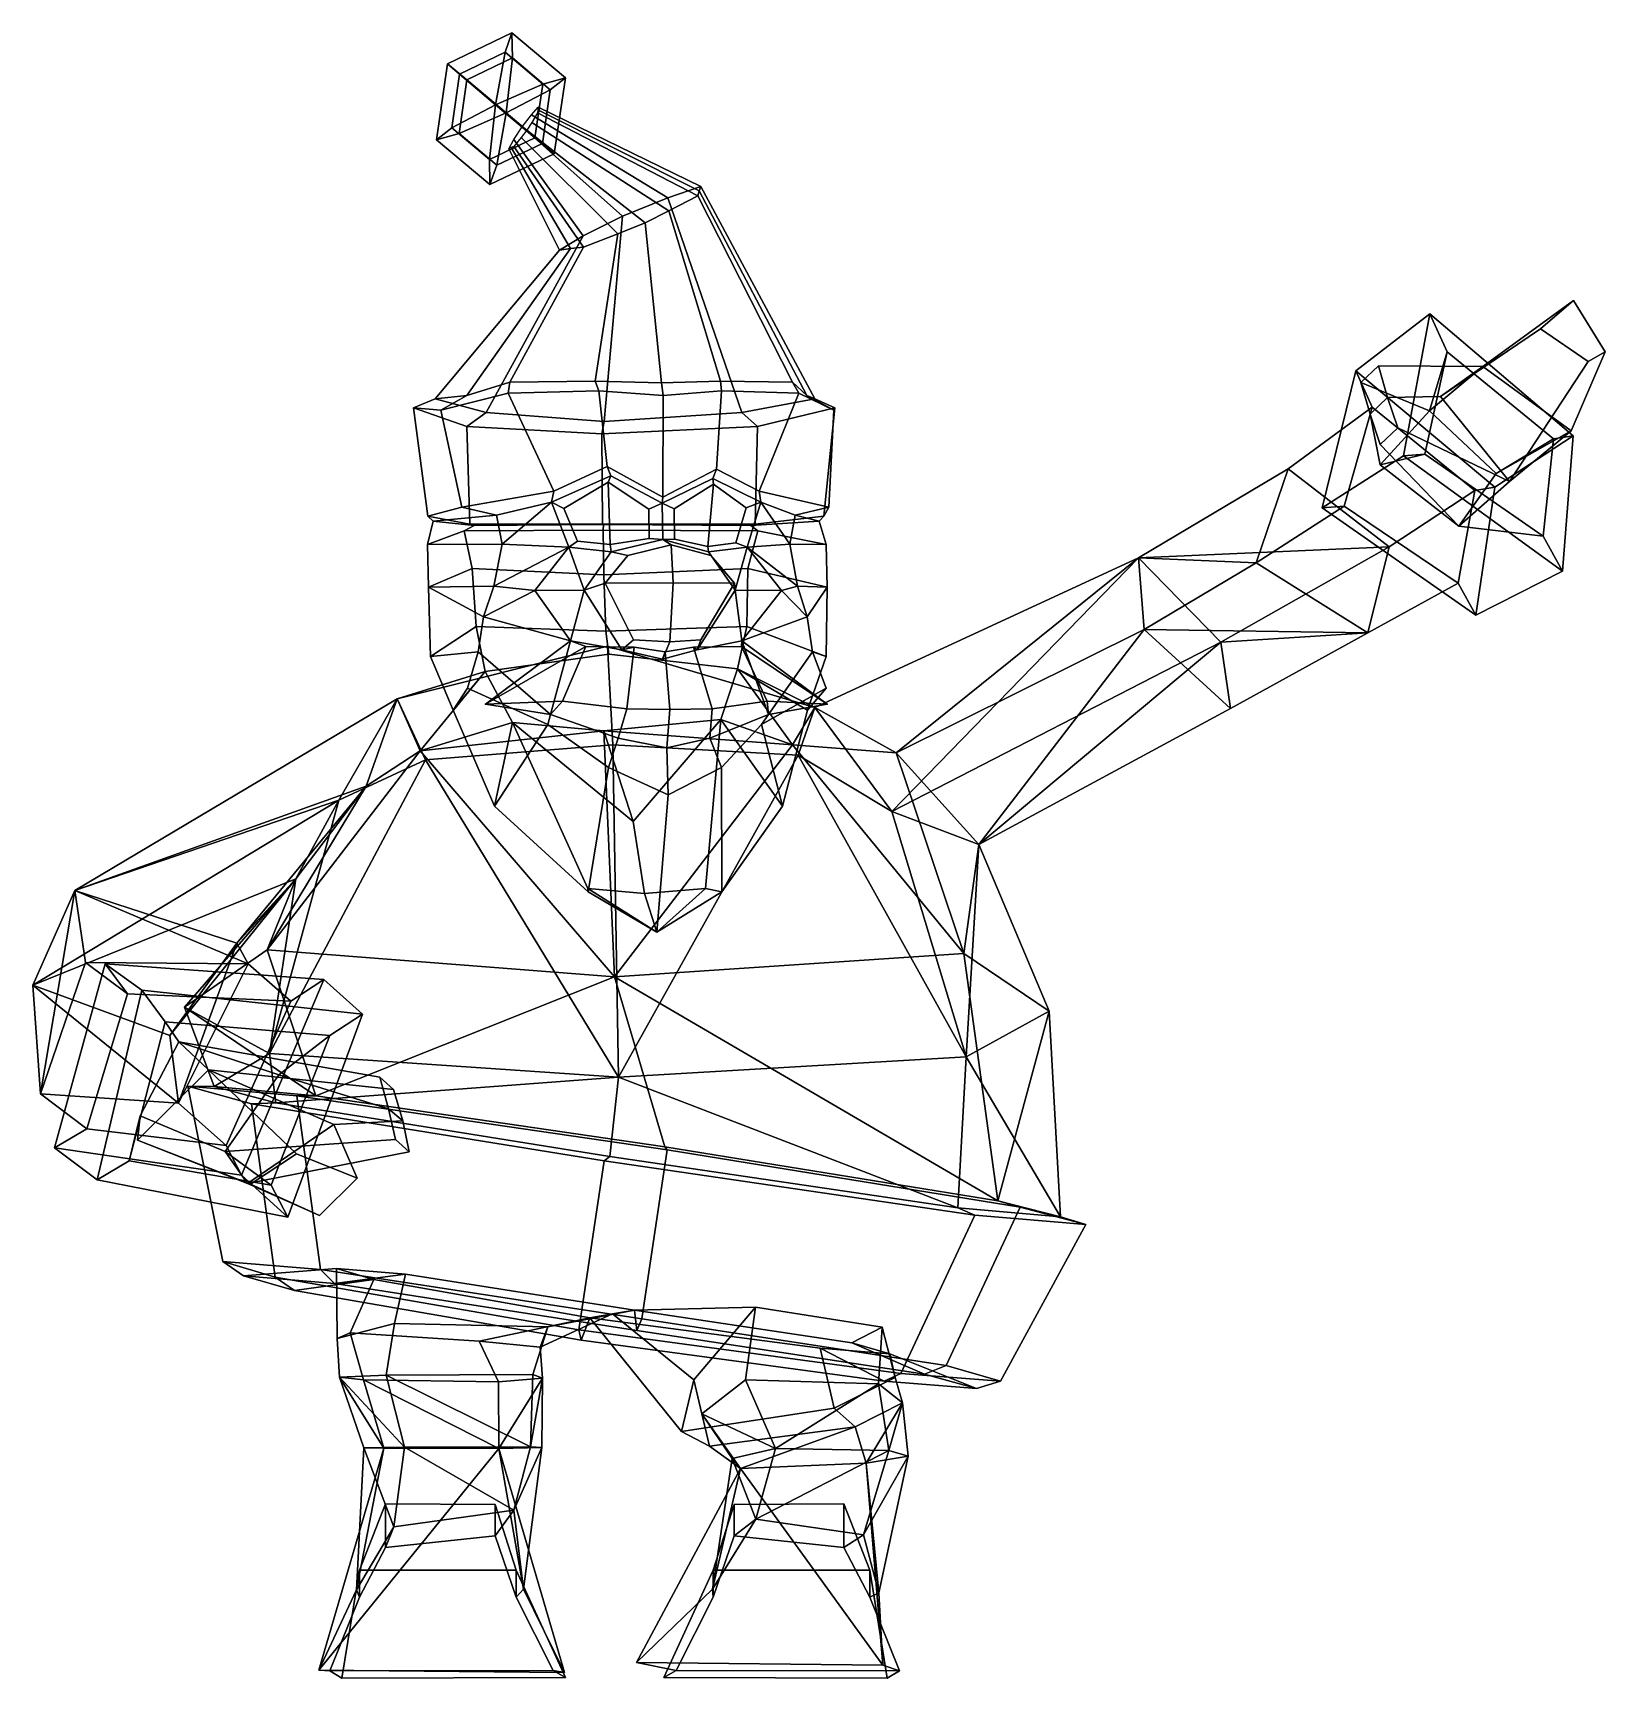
# Model space of a CAD drawing. Extents: x -179 to 300, y -153 to 347.
import ezdxf

# ---------------------------------------------------------------- set-up
doc = ezdxf.new("R2010")
doc.units = 0

msp = doc.modelspace()

# ---------------------------------------------------------------- linework, layer by layer
for p in [(-41.219837, 143.249954, 104.652596), (62.714581, 143.249954, 87.859047)]:
    msp.add_point(p)
for points in [[(-33.023411, 339.872101, 71.210083), (-33.177055, 347.498718, 57.429237), (-52.777969, 338.084717, 58.48608), (-46.883404, 333.215424, 71.95739)], [(-35.297783, 341.603912, 43.050949), (-49.157776, 334.947235, 43.798252), (-52.777969, 338.084717, 58.48608), (-33.177055, 347.498718, 57.429237)], [(-16.93433, 333.830231, 55.352524), (-23.812487, 331.938873, 41.582497), (-35.297783, 341.603912, 43.050949), (-33.177055, 347.498718, 57.429237)], [(-16.93433, 333.830231, 55.352524), (-33.177055, 347.498718, 57.429237), (-33.023411, 339.872101, 71.210083), (-21.538111, 330.207062, 69.741638)], [(-38.143475, 325.640839, 36.497833), (-49.157776, 334.947235, 43.798252), (-35.297783, 341.603912, 43.050949)], [(-23.812487, 331.938873, 41.582497), (-38.143475, 325.640839, 36.497833), (-35.297783, 341.603912, 43.050949)], [(-49.257984, 316.893646, 71.236229), (-46.883404, 333.215424, 71.95739), (-52.777969, 338.084717, 58.48608), (-56.136208, 315.002258, 57.466213)], [(-51.532356, 318.625458, 43.077091), (-56.136208, 315.002258, 57.466213), (-52.777969, 338.084717, 58.48608), (-49.157776, 334.947235, 43.798252)], [(-34.927017, 323.19165, 76.320885), (-33.023411, 339.872101, 71.210083), (-46.883404, 333.215424, 71.95739)], [(-21.538111, 330.207062, 69.741638), (-33.023411, 339.872101, 71.210083), (-34.927017, 323.19165, 76.320885)], [(-38.143475, 325.640839, 36.497833), (-51.532356, 318.625458, 43.077091), (-49.157776, 334.947235, 43.798252)], [(-34.927017, 323.19165, 76.320885), (-46.883404, 333.215424, 71.95739), (-49.257984, 316.893646, 71.236229)], [(-26.187134, 315.617126, 40.86134), (-38.143475, 325.640839, 36.497833), (-23.812487, 331.938873, 41.582497)], [(-20.292587, 310.747833, 54.332657), (-26.187134, 315.617126, 40.86134), (-23.812487, 331.938873, 41.582497), (-16.93433, 333.830231, 55.352524)], [(-20.292587, 310.747833, 54.332657), (-16.93433, 333.830231, 55.352524), (-21.538111, 330.207062, 69.741638), (-23.91276, 313.885284, 69.020477)], [(-40.047058, 308.960419, 41.608639), (-51.532356, 318.625458, 43.077091), (-38.143475, 325.640839, 36.497833)], [(-26.187134, 315.617126, 40.86134), (-40.047058, 308.960419, 41.608639), (-38.143475, 325.640839, 36.497833)], [(-23.91276, 313.885284, 69.020477), (-21.538111, 330.207062, 69.741638), (-34.927017, 323.19165, 76.320885)], [(-37.772686, 307.228607, 69.767776), (-34.927017, 323.19165, 76.320885), (-49.257984, 316.893646, 71.236229)], [(-23.91276, 313.885284, 69.020477), (-34.927017, 323.19165, 76.320885), (-37.772686, 307.228607, 69.767776)], [(-27.257437, 322.583344, 50.609291), (14.262126, 297.286926, 31.943953), (0.439792, 291.794037, 25.981686), (-30.120365, 318.958008, 48.313065)], [(-25.176973, 324.894531, 54.021214), (24.303854, 300.741119, 41.955635), (14.262126, 297.286926, 31.943953), (-27.257437, 322.583344, 50.609291)], [(-27.181904, 320.214996, 63.952427), (14.6043, 293.336426, 75.371094), (23.366638, 297.91391, 67.549416), (-25.368286, 323.172119, 61.846603)], [(-25.368286, 323.172119, 61.846603), (23.366638, 297.91391, 67.549416), (23.755184, 299.42041, 53.397366), (-25.289356, 324.087341, 57.515194)], [(-25.289356, 324.087341, 57.515194), (23.755184, 299.42041, 53.397366), (24.303854, 300.741119, 41.955635), (-25.176973, 324.894531, 54.021214)], [(-39.893482, 301.333801, 55.3895), (-56.136208, 315.002258, 57.466213), (-51.532356, 318.625458, 43.077091), (-40.047058, 308.960419, 41.608639)], [(-39.893482, 301.333801, 55.3895), (-37.772686, 307.228607, 69.767776), (-49.257984, 316.893646, 71.236229), (-56.136208, 315.002258, 57.466213)], [(-20.292587, 310.747833, 54.332657), (-39.893482, 301.333801, 55.3895), (-40.047058, 308.960419, 41.608639), (-26.187134, 315.617126, 40.86134)], [(-32.591839, 315.033051, 50.617878), (-30.120365, 318.958008, 48.313065), (0.439792, 291.794037, 25.981686), (-11.499968, 285.730316, 34.800423)], [(-30.397375, 315.663788, 63.957603), (-32.568768, 312.98056, 61.8582), (-11.40753, 282.314575, 71.405136), (-0.92457, 286.3703, 77.092911)], [(-28.68524, 317.859497, 65.182106), (-30.397375, 315.663788, 63.957603), (-0.92457, 286.3703, 77.092911), (7.341942, 289.70108, 80.174049)], [(-28.68524, 317.859497, 65.182106), (7.341942, 289.70108, 80.174049), (14.6043, 293.336426, 75.371094), (-27.181904, 320.214996, 63.952427)], [(-20.292587, 310.747833, 54.332657), (-23.91276, 313.885284, 69.020477), (-37.772686, 307.228607, 69.767776), (-39.893482, 301.333801, 55.3895)], [(-34.091316, 312.277161, 54.035564), (-32.591839, 315.033051, 50.617878), (-11.499968, 285.730316, 34.800423), (-18.747297, 281.428802, 46.729099)], [(-33.384552, 312.629364, 57.528229), (-34.091316, 312.277161, 54.035564), (-18.747297, 281.428802, 46.729099), (-15.339974, 281.88269, 57.732193)], [(-32.568768, 312.98056, 61.8582), (-33.384552, 312.629364, 57.528229), (-15.339974, 281.88269, 57.732193), (-11.40753, 282.314575, 71.405136)], [(36.828884, 232.066772, 12.625824), (14.262126, 297.286926, 31.943953), (24.303854, 300.741119, 41.955635), (59.029148, 236.212601, 30.088892)], [(59.029148, 236.212601, 30.088892), (24.303854, 300.741119, 41.955635), (23.755184, 299.42041, 53.397366), (56.597214, 237.181564, 53.427456)], [(-5.109541, 229.329132, 0.256016), (0.439792, 291.794037, 25.981686), (14.262126, 297.286926, 31.943953), (36.828884, 232.066772, 12.625824)], [(52.244926, 241.239853, 81.844887), (23.366638, 297.91391, 67.549416), (14.6043, 293.336426, 75.371094), (30.296288, 241.556747, 98.221016)], [(56.597214, 237.181564, 53.427456), (23.755184, 299.42041, 53.397366), (23.366638, 297.91391, 67.549416), (52.244926, 241.239853, 81.844887)], [(-5.109541, 229.329132, 0.256016), (-41.018188, 232.066772, 25.204222), (-11.499968, 285.730316, 34.800423), (0.439792, 291.794037, 25.981686)], [(12.373515, 241.085159, 108.457764), (30.296288, 241.556747, 98.221016), (14.6043, 293.336426, 75.371094), (7.341942, 289.70108, 80.174049)], [(-41.018188, 232.066772, 25.204222), (-56.589024, 236.212601, 48.770279), (-18.747297, 281.428802, 46.729099), (-11.499968, 285.730316, 34.800423)], [(-33.850285, 241.239853, 95.756004), (-7.861136, 241.556747, 104.386429), (-0.92457, 286.3703, 77.092911), (-11.40753, 282.314575, 71.405136)], [(12.373515, 241.085159, 108.457764), (7.341942, 289.70108, 80.174049), (-0.92457, 286.3703, 77.092911), (-7.861136, 241.556747, 104.386429)], [(-56.589024, 236.212601, 48.770279), (-46.930725, 237.181564, 70.155327), (-15.339974, 281.88269, 57.732193), (-18.747297, 281.428802, 46.729099)], [(-46.930725, 237.181564, 70.155327), (-33.850285, 241.239853, 95.756004), (-11.40753, 282.314575, 71.405136), (-15.339974, 281.88269, 57.732193)], [(279.876892, 257.52066, 102.075066), (289.956268, 266.046417, 89.44693), (262.353485, 245.988373, 41.371449), (249.495193, 236.884308, 73.165161)], [(299.553864, 250.457764, 79.634384), (289.220886, 226.450317, 34.459034), (262.353485, 245.988373, 41.371449), (289.956268, 266.046417, 89.44693)], [(294.434692, 247.519165, 98.577049), (299.553864, 250.457764, 79.634384), (289.956268, 266.046417, 89.44693), (279.876892, 257.52066, 102.075066)], [(213.463882, 203.040512, 61.573353), (238.161316, 218.806915, 77.311501), (246.212524, 262.054382, 19.12631), (223.642426, 244.723022, 3.515546)], [(289.832642, 224.964523, -4.980147), (265.979431, 209.298676, -22.062815), (223.642426, 244.723022, 3.515546), (246.212524, 262.054382, 19.12631)], [(238.161316, 218.806915, 77.311501), (244.7034, 219.322281, 67.16581), (251.474777, 250.465134, 23.377953), (246.212524, 262.054382, 19.12631)], [(289.832642, 224.964523, -4.980147), (246.212524, 262.054382, 19.12631), (251.474777, 250.465134, 23.377953), (283.848328, 223.987122, 4.82366)], [(294.434692, 247.519165, 98.577049), (279.876892, 257.52066, 102.075066), (249.495193, 236.884308, 73.165161), (270.472504, 211.014236, 57.017239)], [(231.09938, 216.113235, 42.434277), (246.094986, 232.517029, 22.126425), (251.474777, 250.465134, 23.377953), (244.7034, 219.322281, 67.16581)], [(266.402649, 213.452316, 19.443142), (283.848328, 223.987122, 4.82366), (251.474777, 250.465134, 23.377953), (246.094986, 232.517029, 22.126425)], [(294.434692, 247.519165, 98.577049), (270.472504, 211.014236, 57.017239), (289.220886, 226.450317, 34.459034), (299.553864, 250.457764, 79.634384)], [(233.289078, 236.61087, 85.005562), (230.597, 246.223358, 80.961143), (225.22728, 241.17955, 72.639885), (228.001602, 231.552963, 76.613739)], [(230.597, 246.223358, 80.961143), (262.353485, 245.988373, 41.371449), (246.094986, 232.517029, 22.126425), (225.22728, 241.17955, 72.639885)], [(233.289078, 236.61087, 85.005562), (249.495193, 236.884308, 73.165161), (262.353485, 245.988373, 41.371449), (230.597, 246.223358, 80.961143)], [(289.220886, 226.450317, 34.459034), (266.402649, 213.452316, 19.443142), (246.094986, 232.517029, 22.126425), (262.353485, 245.988373, 41.371449)], [(-34.379196, 237.889679, 100.089264), (-33.850285, 241.239853, 95.756004), (-46.930725, 237.181564, 70.155327), (-54.782093, 232.726456, 72.374878)], [(-6.764901, 238.620987, 108.791252), (-7.861136, 241.556747, 104.386429), (-33.850285, 241.239853, 95.756004), (-34.379196, 237.889679, 100.089264)], [(12.873545, 237.150757, 111.552414), (12.373515, 241.085159, 108.457764), (-7.861136, 241.556747, 104.386429), (-6.764901, 238.620987, 108.791252)], [(12.873545, 237.150757, 111.552414), (30.643068, 238.620987, 102.746941), (30.296288, 241.556747, 98.221016), (12.373515, 241.085159, 108.457764)], [(30.643068, 238.620987, 102.746941), (54.111622, 237.889679, 85.791069), (52.244926, 241.239853, 81.844887), (30.296288, 241.556747, 98.221016)], [(54.111622, 237.889679, 85.791069), (64.74807, 232.726456, 53.061405), (56.597214, 237.181564, 53.427456), (52.244926, 241.239853, 81.844887)], [(213.463882, 203.040512, 61.573353), (223.642426, 244.723022, 3.515546), (228.621414, 233.65657, 7.642832), (220.138916, 203.530945, 51.258156)], [(265.979431, 209.298676, -22.062815), (259.923401, 208.272003, -12.102572), (228.621414, 233.65657, 7.642832), (223.642426, 244.723022, 3.515546)], [(228.001602, 231.552963, 76.613739), (225.22728, 241.17955, 72.639885), (246.094986, 232.517029, 22.126425), (231.09938, 216.113235, 42.434277)], [(-54.782093, 232.726456, 72.374878), (-46.930725, 237.181564, 70.155327), (-56.589024, 236.212601, 48.770279), (-63.175476, 233.452774, 48.138641)], [(-63.175476, 233.452774, 48.138641), (-56.589024, 236.212601, 48.770279), (-41.018188, 232.066772, 25.204222), (-46.955757, 227.72966, 22.308218)], [(-20.466604, 208.097229, 101.041061), (-34.379196, 237.889679, 100.089264), (-54.782093, 232.726456, 72.374878), (-48.478653, 203.187775, 86.607132)], [(-4.200805, 215.60527, 110.229897), (-6.764901, 238.620987, 108.791252), (-34.379196, 237.889679, 100.089264), (-20.466604, 208.097229, 101.041061)], [(12.744149, 206.310333, 110.751587), (12.873545, 237.150757, 111.552414), (-6.764901, 238.620987, 108.791252), (-4.200805, 215.60527, 110.229897)], [(12.744149, 206.310333, 110.751587), (29.04907, 214.745026, 104.84024), (30.643068, 238.620987, 102.746941), (12.873545, 237.150757, 111.552414)], [(29.04907, 214.745026, 104.84024), (42.047512, 208.097229, 90.940147), (54.111622, 237.889679, 85.791069), (30.643068, 238.620987, 102.746941)], [(65.081512, 233.452774, 27.415098), (41.552261, 227.72966, 8.007243), (36.828884, 232.066772, 12.625824), (59.029148, 236.212601, 30.088892)], [(42.047512, 208.097229, 90.940147), (63.247616, 203.187775, 68.554588), (64.74807, 232.726456, 53.061405), (54.111622, 237.889679, 85.791069)], [(64.74807, 232.726456, 53.061405), (65.081512, 233.452774, 27.415098), (59.029148, 236.212601, 30.088892), (56.597214, 237.181564, 53.427456)], [(236.463211, 227.308212, 88.587212), (233.289078, 236.61087, 85.005562), (228.001602, 231.552963, 76.613739), (231.085312, 222.248291, 80.235085)], [(236.463211, 227.308212, 88.587212), (270.472504, 211.014236, 57.017239), (249.495193, 236.884308, 73.165161), (233.289078, 236.61087, 85.005562)], [(-48.478653, 203.187775, 86.607132), (-54.782093, 232.726456, 72.374878), (-63.175476, 233.452774, 48.138641), (-58.773987, 200.494492, 50.89201)], [(-58.773987, 200.494492, 50.89201), (-63.175476, 233.452774, 48.138641), (-46.955757, 227.72966, 22.308218), (-45.974743, 198.046646, 22.897711)], [(-46.955757, 227.72966, 22.308218), (-41.018188, 232.066772, 25.204222), (-5.109541, 229.329132, 0.256016), (-5.830667, 225.558624, -4.206996)], [(41.552261, 227.72966, 8.007243), (-5.830667, 225.558624, -4.206996), (-5.109541, 229.329132, 0.256016), (36.828884, 232.066772, 12.625824)], [(61.77113, 200.494492, 31.414534), (40.806828, 198.046646, 8.875691), (41.552261, 227.72966, 8.007243), (65.081512, 233.452774, 27.415098)], [(63.247616, 203.187775, 68.554588), (61.77113, 200.494492, 31.414534), (65.081512, 233.452774, 27.415098), (64.74807, 232.726456, 53.061405)], [(203.087006, 214.876007, -9.938315), (193.349304, 186.309097, 33.90955), (220.138916, 203.530945, 51.258156), (228.621414, 233.65657, 7.642832)], [(259.923401, 208.272003, -12.102572), (233.831299, 191.13327, -30.562027), (203.087006, 214.876007, -9.938315), (228.621414, 233.65657, 7.642832)], [(231.085312, 222.248291, 80.235085), (228.001602, 231.552963, 76.613739), (231.09938, 216.113235, 42.434277), (254.990326, 197.439377, 37.175243)], [(-45.974743, 198.046646, 22.897711), (-46.955757, 227.72966, 22.308218), (-5.830667, 225.558624, -4.206996), (-5.663929, 198.096786, -3.175065)], [(40.806828, 198.046646, 8.875691), (-5.663929, 198.096786, -3.175065), (-5.830667, 225.558624, -4.206996), (41.552261, 227.72966, 8.007243)], [(236.463211, 227.308212, 88.587212), (231.085312, 222.248291, 80.235085), (254.990326, 197.439377, 37.175243), (270.472504, 211.014236, 57.017239)], [(270.472504, 211.014236, 57.017239), (254.990326, 197.439377, 37.175243), (266.402649, 213.452316, 19.443142), (289.220886, 226.450317, 34.459034)], [(254.990326, 197.439377, 37.175243), (280.748871, 194.375275, 41.850986), (283.848328, 223.987122, 4.82366), (266.402649, 213.452316, 19.443142)], [(260.237549, 170.314529, 26.685633), (265.979431, 209.298676, -22.062815), (289.832642, 224.964523, -4.980147), (286.566772, 183.791138, 44.246803)], [(286.566772, 183.791138, 44.246803), (289.832642, 224.964523, -4.980147), (283.848328, 223.987122, 4.82366), (280.748871, 194.375275, 41.850986)], [(-4.200805, 215.60527, 110.229897), (-20.466604, 208.097229, 101.041061), (-21.197195, 204.713837, 100.728065), (-3.137174, 212.774368, 110.311615)], [(12.744149, 206.310333, 110.751587), (-4.200805, 215.60527, 110.229897), (-3.137174, 212.774368, 110.311615), (12.513047, 204.448334, 109.660728)], [(260.237549, 170.314529, 26.685633), (286.566772, 183.791138, 44.246803), (238.161316, 218.806915, 77.311501), (213.463882, 203.040512, 61.573353)], [(254.990326, 197.439377, 37.175243), (231.09938, 216.113235, 42.434277), (244.7034, 219.322281, 67.16581), (280.748871, 194.375275, 41.850986)], [(286.566772, 183.791138, 44.246803), (280.748871, 194.375275, 41.850986), (244.7034, 219.322281, 67.16581), (238.161316, 218.806915, 77.311501)], [(-3.877447, 210.846863, 108.148735), (-3.137174, 212.774368, 110.311615), (-21.197195, 204.713837, 100.728065), (-17.416636, 202.852432, 100.109886)], [(-3.334024, 191.83403, 105.80452), (-3.877447, 210.846863, 108.148735), (-17.416636, 202.852432, 100.109886), (-13.236404, 192.841995, 102.202187)], [(-3.877447, 210.846863, 108.148735), (8.498752, 202.636322, 107.652512), (12.513047, 204.448334, 109.660728), (-3.137174, 212.774368, 110.311615)], [(8.498752, 202.636322, 107.652512), (-3.877447, 210.846863, 108.148735), (-3.334024, 191.83403, 105.80452), (8.606994, 193.712036, 108.322418)], [(12.744149, 206.310333, 110.751587), (12.513047, 204.448334, 109.660728), (27.969942, 211.971146, 105.269325), (29.04907, 214.745026, 104.84024)], [(28.183279, 210.171341, 102.748718), (27.969942, 211.971146, 105.269325), (12.513047, 204.448334, 109.660728), (16.146187, 202.749481, 106.604034)], [(29.04907, 214.745026, 104.84024), (27.969942, 211.971146, 105.269325), (42.559986, 204.713837, 90.426292), (42.047512, 208.097229, 90.940147)], [(28.183279, 210.171341, 102.748718), (38.114826, 203.015808, 88.572937), (42.559986, 204.713837, 90.426292), (27.969942, 211.971146, 105.269325)], [(193.349304, 186.309097, 33.90955), (203.087006, 214.876007, -9.938315), (157.479889, 187.850006, -16.039015)], [(233.831299, 191.13327, -30.562027), (157.479889, 187.850006, -16.039015), (203.087006, 214.876007, -9.938315)], [(-37.867542, 200.757156, 86.308311), (-21.197195, 204.713837, 100.728065), (-20.466604, 208.097229, 101.041061), (-48.478653, 203.187775, 86.607132)], [(16.146187, 202.749481, 106.604034), (16.28521, 193.443085, 107.464439), (26.442842, 191.247406, 100.335167), (28.183279, 210.171341, 102.748718)], [(26.442842, 191.247406, 100.335167), (34.986687, 192.337677, 92.528923), (38.114826, 203.015808, 88.572937), (28.183279, 210.171341, 102.748718)], [(52.97546, 200.757156, 71.630051), (63.247616, 203.187775, 68.554588), (42.047512, 208.097229, 90.940147), (42.559986, 204.713837, 90.426292)], [(227.337173, 164.968796, 6.035531), (233.831299, 191.13327, -30.562027), (259.923401, 208.272003, -12.102572), (254.843353, 180.112656, 24.479946)], [(260.237549, 170.314529, 26.685633), (254.843353, 180.112656, 24.479946), (259.923401, 208.272003, -12.102572), (265.979431, 209.298676, -22.062815)], [(-37.867542, 200.757156, 86.308311), (-57.134323, 198.932434, 51.717304), (-58.90015, 191.81926, 53.065033), (-36.155773, 191.942917, 86.512253)], [(-48.478653, 203.187775, 86.607132), (-58.773987, 200.494492, 50.89201), (-57.134323, 198.932434, 51.717304), (-37.867542, 200.757156, 86.308311)], [(-58.773987, 200.494492, 50.89201), (-45.974743, 198.046646, 22.897711), (-44.705948, 197.592346, 22.833086), (-57.134323, 198.932434, 51.717304)], [(-36.155773, 191.942917, 86.512253), (-21.197195, 204.713837, 100.728065), (-37.867542, 200.757156, 86.308311)], [(-15.915915, 191.024811, 103.625778), (-21.197195, 204.713837, 100.728065), (-36.155773, 191.942917, 86.512253)], [(-13.236404, 192.841995, 102.202187), (-17.416636, 202.852432, 100.109886), (-21.197195, 204.713837, 100.728065), (-15.915915, 191.024811, 103.625778)], [(8.606994, 193.712036, 108.322418), (12.706109, 193.410629, 110.94043), (12.513047, 204.448334, 109.660728), (8.498752, 202.636322, 107.652512)], [(16.28521, 193.443085, 107.464439), (16.146187, 202.749481, 106.604034), (12.513047, 204.448334, 109.660728), (12.706109, 193.410629, 110.94043)], [(34.986687, 192.337677, 92.528923), (38.439453, 191.024811, 94.843124), (42.559986, 204.713837, 90.426292), (38.114826, 203.015808, 88.572937)], [(38.439453, 191.024811, 94.843124), (51.388298, 191.942917, 72.367027), (42.559986, 204.713837, 90.426292)], [(61.77113, 200.494492, 31.414534), (60.367928, 198.932434, 32.731491), (39.475349, 197.592346, 9.231215), (40.806828, 198.046646, 8.875691)], [(51.388298, 191.942917, 72.367027), (52.97546, 200.757156, 71.630051), (42.559986, 204.713837, 90.426292)], [(52.97546, 200.757156, 71.630051), (51.388298, 191.942917, 72.367027), (62.441612, 191.81926, 33.458836), (60.367928, 198.932434, 32.731491)], [(63.247616, 203.187775, 68.554588), (52.97546, 200.757156, 71.630051), (60.367928, 198.932434, 32.731491), (61.77113, 200.494492, 31.414534)], [(193.349304, 186.309097, 33.90955), (227.337173, 164.968796, 6.035531), (254.843353, 180.112656, 24.479946), (220.138916, 203.530945, 51.258156)], [(260.237549, 170.314529, 26.685633), (213.463882, 203.040512, 61.573353), (220.138916, 203.530945, 51.258156), (254.843353, 180.112656, 24.479946)], [(-58.90015, 191.81926, 53.065033), (-57.134323, 198.932434, 51.717304), (-44.705948, 197.592346, 22.833086), (-47.726818, 195.968964, 20.790905)], [(-58.610741, 178.886795, 54.994415), (-58.90015, 191.81926, 53.065033), (-47.726818, 195.968964, 20.790905), (-45.259453, 184.567291, 18.64262)], [(-47.726818, 195.968964, 20.790905), (-44.705948, 197.592346, 22.833086), (-5.367631, 197.982178, -1.001885), (-5.461417, 196.1772, -1.497471)], [(-45.259453, 184.567291, 18.64262), (-47.726818, 195.968964, 20.790905), (-5.461417, 196.1772, -1.497471), (-5.268512, 182.591492, -0.303612)], [(-45.974743, 198.046646, 22.897711), (-5.663929, 198.096786, -3.175065), (-5.367631, 197.982178, -1.001885), (-44.705948, 197.592346, 22.833086)], [(40.806828, 198.046646, 8.875691), (39.475349, 197.592346, 9.231215), (-5.367631, 197.982178, -1.001885), (-5.663929, 198.096786, -3.175065)], [(41.672615, 195.968964, 6.345895), (-5.461417, 196.1772, -1.497471), (-5.367631, 197.982178, -1.001885), (39.475349, 197.592346, 9.231215)], [(38.65424, 184.567291, 5.083988), (-5.268512, 182.591492, -0.303612), (-5.461417, 196.1772, -1.497471), (41.672615, 195.968964, 6.345895)], [(62.774563, 178.886795, 35.381184), (38.65424, 184.567291, 5.083988), (41.672615, 195.968964, 6.345895), (62.441612, 191.81926, 33.458836)], [(62.441612, 191.81926, 33.458836), (41.672615, 195.968964, 6.345895), (39.475349, 197.592346, 9.231215), (60.367928, 198.932434, 32.731491)], [(-36.155773, 191.942917, 86.512253), (-58.90015, 191.81926, 53.065033), (-58.610741, 178.886795, 54.994415), (-38.660545, 179.146439, 86.506119)], [(-38.660545, 179.146439, 86.506119), (-15.915915, 191.024811, 103.625778), (-36.155773, 191.942917, 86.512253)], [(-26.266352, 177.916092, 108.293945), (-15.915915, 191.024811, 103.625778), (-38.660545, 179.146439, 86.506119)], [(-26.266352, 177.916092, 108.293945), (-11.154402, 178.009445, 108.966103), (-15.915915, 191.024811, 103.625778)], [(-3.334024, 191.83403, 105.80452), (-13.236404, 192.841995, 102.202187), (-15.915915, 191.024811, 103.625778), (-2.953393, 189.656158, 107.951485)], [(-11.154402, 178.009445, 108.966103), (-2.953393, 189.656158, 107.951485), (-15.915915, 191.024811, 103.625778)], [(15.913813, 180.164825, 129.153015), (15.28342, 191.788132, 125.251549), (2.091043, 188.497971, 123.710907), (-4.813424, 180.107361, 125.886749)], [(-3.334024, 191.83403, 105.80452), (-2.953393, 189.656158, 107.951485), (12.706109, 193.410629, 110.94043), (8.606994, 193.712036, 108.322418)], [(15.28342, 191.788132, 125.251549), (12.706109, 193.410629, 110.94043), (-2.953393, 189.656158, 107.951485), (2.091043, 188.497971, 123.710907)], [(26.442842, 191.247406, 100.335167), (16.28521, 193.443085, 107.464439), (12.706109, 193.410629, 110.94043), (26.62743, 189.656158, 103.171875)], [(15.28342, 191.788132, 125.251549), (27.319277, 188.497971, 119.634575), (26.62743, 189.656158, 103.171875), (12.706109, 193.410629, 110.94043)], [(15.913813, 180.164825, 129.153015), (34.557648, 180.107361, 119.525238), (27.319277, 188.497971, 119.634575), (15.28342, 191.788132, 125.251549)], [(26.442842, 191.247406, 100.335167), (26.62743, 189.656158, 103.171875), (38.439453, 191.024811, 94.843124), (34.986687, 192.337677, 92.528923)], [(34.730659, 178.009445, 101.552078), (38.439453, 191.024811, 94.843124), (26.62743, 189.656158, 103.171875)], [(48.861927, 177.916092, 96.154846), (38.439453, 191.024811, 94.843124), (34.730659, 178.009445, 101.552078)], [(53.763687, 179.146439, 71.572372), (51.388298, 191.942917, 72.367027), (38.439453, 191.024811, 94.843124)], [(48.861927, 177.916092, 96.154846), (53.763687, 179.146439, 71.572372), (38.439453, 191.024811, 94.843124)], [(51.388298, 191.942917, 72.367027), (53.763687, 179.146439, 71.572372), (62.774563, 178.886795, 35.381184), (62.441612, 191.81926, 33.458836)], [(233.831299, 191.13327, -30.562027), (182.576157, 162.121643, -37.309212), (157.479889, 187.850006, -16.039015)], [(227.337173, 164.968796, 6.035531), (182.576157, 162.121643, -37.309212), (233.831299, 191.13327, -30.562027)], [(-4.813424, 180.107361, 125.886749), (2.091043, 188.497971, 123.710907), (-2.953393, 189.656158, 107.951485), (-11.154402, 178.009445, 108.966103)], [(34.557648, 180.107361, 119.525238), (34.730659, 178.009445, 101.552078), (26.62743, 189.656158, 103.171875), (27.319277, 188.497971, 119.634575)], [(83.789597, 128.481644, 38.568501), (157.479889, 187.850006, -16.039015), (58.993134, 142.270432, -16.017565)], [(82.42189, 110.594025, -37.330238), (58.993134, 142.270432, -16.017565), (157.479889, 187.850006, -16.039015)], [(82.42189, 110.594025, -37.330238), (157.479889, 187.850006, -16.039015), (182.576157, 162.121643, -37.309212)], [(83.789597, 128.481644, 38.568501), (159.263367, 166.038818, 29.6511), (157.479889, 187.850006, -16.039015)], [(193.349304, 186.309097, 33.90955), (157.479889, 187.850006, -16.039015), (159.263367, 166.038818, 29.6511)], [(227.337173, 164.968796, 6.035531), (193.349304, 186.309097, 33.90955), (159.263367, 166.038818, 29.6511)], [(-58.020992, 157.800568, 55.875149), (-58.610741, 178.886795, 54.994415), (-45.259453, 184.567291, 18.64262), (-44.052692, 166.93721, 21.080511)], [(-44.052692, 166.93721, 21.080511), (-45.259453, 184.567291, 18.64262), (-5.268512, 182.591492, -0.303612), (-4.606555, 165.546326, 3.793212)], [(38.276661, 166.93721, 7.777873), (-4.606555, 165.546326, 3.793212), (-5.268512, 182.591492, -0.303612), (38.65424, 184.567291, 5.083988)], [(62.492207, 157.800568, 36.402832), (38.276661, 166.93721, 7.777873), (38.65424, 184.567291, 5.083988), (62.774563, 178.886795, 35.381184)], [(-38.660545, 179.146439, 86.506119), (-58.610741, 178.886795, 54.994415), (-41.843666, 169.85144, 86.263611)], [(-43.453068, 159.168442, 86.49337), (-41.843666, 169.85144, 86.263611), (-58.610741, 178.886795, 54.994415), (-58.020992, 157.800568, 55.875149)], [(-41.843666, 169.85144, 86.263611), (-26.266352, 177.916092, 108.293945), (-38.660545, 179.146439, 86.506119)], [(-15.329614, 162.522781, 103.021904), (-26.266352, 177.916092, 108.293945), (-41.843666, 169.85144, 86.263611)], [(-15.329614, 162.522781, 103.021904), (-11.154402, 178.009445, 108.966103), (-26.266352, 177.916092, 108.293945)], [(0.232298, 159.852524, 106.508209), (-11.154402, 178.009445, 108.966103), (-15.329614, 162.522781, 103.021904)], [(3.769117, 162.855682, 119.195724), (-4.813424, 180.107361, 125.886749), (-11.154402, 178.009445, 108.966103), (0.232298, 159.852524, 106.508209)], [(14.87958, 162.248825, 122.752213), (15.913813, 180.164825, 129.153015), (-4.813424, 180.107361, 125.886749), (3.769117, 162.855682, 119.195724)], [(14.87958, 162.248825, 122.752213), (24.304611, 162.855682, 115.87764), (34.557648, 180.107361, 119.525238), (15.913813, 180.164825, 129.153015)], [(24.304611, 162.855682, 115.87764), (23.149309, 159.852524, 102.805313), (34.730659, 178.009445, 101.552078), (34.557648, 180.107361, 119.525238)], [(23.149309, 159.852524, 102.805313), (36.821373, 162.522781, 94.595436), (34.730659, 178.009445, 101.552078)], [(36.821373, 162.522781, 94.595436), (48.861927, 177.916092, 96.154846), (34.730659, 178.009445, 101.552078)], [(36.821373, 162.522781, 94.595436), (56.708458, 169.85144, 70.339729), (48.861927, 177.916092, 96.154846)], [(56.708458, 169.85144, 70.339729), (53.763687, 179.146439, 71.572372), (48.861927, 177.916092, 96.154846)], [(53.763687, 179.146439, 71.572372), (56.708458, 169.85144, 70.339729), (62.774563, 178.886795, 35.381184)], [(58.308319, 159.168442, 70.050934), (62.492207, 157.800568, 36.402832), (62.774563, 178.886795, 35.381184), (56.708458, 169.85144, 70.339729)], [(-51.084576, 141.492722, 58.642605), (-58.020992, 157.800568, 55.875149), (-44.052692, 166.93721, 21.080511), (-41.381332, 153.270493, 18.251446)], [(-41.381332, 153.270493, 18.251446), (-44.052692, 166.93721, 21.080511), (-4.606555, 165.546326, 3.793212), (-3.65036, 158.525482, -4.073434)], [(-43.453068, 159.168442, 86.49337), (-21.484339, 140.101929, 110.038925), (-15.329614, 162.522781, 103.021904), (-41.843666, 169.85144, 86.263611)], [(35.42395, 154.054581, 14.337136), (-3.65036, 158.525482, -4.073434), (-4.606555, 165.546326, 3.793212), (38.276661, 166.93721, 7.777873)], [(56.780315, 141.492722, 41.213978), (35.42395, 154.054581, 14.337136), (38.276661, 166.93721, 7.777873), (62.492207, 157.800568, 36.402832)], [(58.308319, 159.168442, 70.050934), (56.708458, 169.85144, 70.339729), (36.821373, 162.522781, 94.595436), (44.872807, 140.101929, 99.317055)], [(108.889587, 100.613716, 1.473265), (159.263367, 166.038818, 29.6511), (83.789597, 128.481644, 38.568501)], [(185.507416, 141.945038, 0.767564), (159.263367, 166.038818, 29.6511), (108.889587, 100.613716, 1.473265)], [(227.337173, 164.968796, 6.035531), (159.263367, 166.038818, 29.6511), (185.507416, 141.945038, 0.767564)], [(-4.104658, 160.919601, -21.158504), (-2.521045, 130.964966, -58.505714), (-59.523232, 126.309975, -52.779762), (-68.163521, 144.952377, -18.07308)], [(-4.104658, 160.919601, -21.158504), (-68.163521, 144.952377, -18.07308), (-41.381332, 153.270493, 18.251446), (-3.65036, 158.525482, -4.073434)], [(-10.709283, 160.874039, 116.600777), (-15.329614, 162.522781, 103.021904), (-41.219837, 143.249954, 104.652596)], [(-41.219837, 143.249954, 104.652596), (-15.329614, 162.522781, 103.021904), (-21.484339, 140.101929, 110.038925)], [(-17.847254, 144.171051, 119.875465), (-10.709283, 160.874039, 116.600777), (-41.219837, 143.249954, 104.652596)], [(3.995992, 160.615601, 114.339661), (-10.709283, 160.874039, 116.600777), (-17.847254, 144.171051, 119.875465), (1.746256, 141.868546, 125.552849)], [(-10.709283, 160.874039, 116.600777), (3.995992, 160.615601, 114.339661), (0.232298, 159.852524, 106.508209), (-15.329614, 162.522781, 103.021904)], [(-4.104658, 160.919601, -21.158504), (58.993134, 142.270432, -16.017565), (53.893021, 127.757385, -51.70195), (-2.521045, 130.964966, -58.505714)], [(-3.65036, 158.525482, -4.073434), (35.42395, 154.054581, 14.337136), (58.993134, 142.270432, -16.017565), (-4.104658, 160.919601, -21.158504)], [(14.87958, 162.248825, 122.752213), (3.769117, 162.855682, 119.195724), (0.232298, 159.852524, 106.508209), (12.637855, 157.018753, 110.518013)], [(13.459132, 159.182785, 115.600853), (12.637855, 157.018753, 110.518013), (0.232298, 159.852524, 106.508209), (3.995992, 160.615601, 114.339661)], [(1.746256, 141.868546, 125.552849), (14.837981, 141.656998, 124.134483), (13.459132, 159.182785, 115.600853), (3.995992, 160.615601, 114.339661)], [(14.87958, 162.248825, 122.752213), (12.637855, 157.018753, 110.518013), (23.149309, 159.852524, 102.805313), (24.304611, 162.855682, 115.87764)], [(13.459132, 159.182785, 115.600853), (22.043533, 160.615601, 111.423569), (23.149309, 159.852524, 102.805313), (12.637855, 157.018753, 110.518013)], [(27.710207, 141.868546, 121.357635), (22.043533, 160.615601, 111.423569), (13.459132, 159.182785, 115.600853), (14.837981, 141.656998, 124.134483)], [(36.712608, 160.874039, 108.938423), (36.821373, 162.522781, 94.595436), (23.149309, 159.852524, 102.805313), (22.043533, 160.615601, 111.423569)], [(22.043533, 160.615601, 111.423569), (27.710207, 141.868546, 121.357635), (44.518669, 144.171051, 109.798485), (36.712608, 160.874039, 108.938423)], [(36.712608, 160.874039, 108.938423), (62.714581, 143.249954, 87.859047), (36.821373, 162.522781, 94.595436)], [(44.518669, 144.171051, 109.798485), (62.714581, 143.249954, 87.859047), (36.712608, 160.874039, 108.938423)], [(62.714581, 143.249954, 87.859047), (44.872807, 140.101929, 99.317055), (36.821373, 162.522781, 94.595436)], [(108.889587, 100.613716, 1.473265), (82.42189, 110.594025, -37.330238), (182.576157, 162.121643, -37.309212)], [(185.507416, 141.945038, 0.767564), (108.889587, 100.613716, 1.473265), (182.576157, 162.121643, -37.309212)], [(227.337173, 164.968796, 6.035531), (185.507416, 141.945038, 0.767564), (182.576157, 162.121643, -37.309212)], [(-51.084576, 141.492722, 58.642605), (-46.696533, 148.109055, 90.047745), (-43.453068, 159.168442, 86.49337), (-58.020992, 157.800568, 55.875149)], [(-43.453068, 159.168442, 86.49337), (-46.696533, 148.109055, 90.047745), (-22.266291, 137.121704, 100.863991), (-21.484339, 140.101929, 110.038925)], [(58.308319, 159.168442, 70.050934), (44.872807, 140.101929, 99.317055), (42.72546, 137.121704, 90.362732), (62.506134, 148.109055, 72.402962)], [(56.780315, 141.492722, 41.213978), (62.492207, 157.800568, 36.402832), (58.308319, 159.168442, 70.050934), (62.506134, 148.109055, 72.402962)], [(-68.163521, 144.952377, -18.07308), (-61.106228, 129.051468, 42.489792), (-41.381332, 153.270493, 18.251446)], [(-61.106228, 129.051468, 42.489792), (-33.026199, 137.68779, 44.781036), (-41.381332, 153.270493, 18.251446)], [(-38.522598, 112.226196, 72.431404), (-51.084576, 141.492722, 58.642605), (-41.381332, 153.270493, 18.251446), (-33.026199, 137.68779, 44.781036)], [(49.200142, 112.226196, 58.257313), (30.374378, 138.580978, 40.322002), (35.42395, 154.054581, 14.337136), (56.780315, 141.492722, 41.213978)], [(52.21516, 130.871078, 43.844761), (35.42395, 154.054581, 14.337136), (30.374378, 138.580978, 40.322002)], [(58.993134, 142.270432, -16.017565), (35.42395, 154.054581, 14.337136), (52.21516, 130.871078, 43.844761)], [(-22.266291, 137.121704, 100.863991), (-46.696533, 148.109055, 90.047745), (-51.084576, 141.492722, 58.642605), (-38.522598, 112.226196, 72.431404)], [(42.72546, 137.121704, 90.362732), (49.200142, 112.226196, 58.257313), (56.780315, 141.492722, 41.213978), (62.506134, 148.109055, 72.402962)], [(-77.53933, 118.390411, 32.170326), (-68.163521, 144.952377, -18.07308), (-166.282837, 86.554893, 29.963739)], [(-85.875885, 114.107094, -41.145317), (-166.282837, 86.554893, 29.963739), (-68.163521, 144.952377, -18.07308)], [(-85.875885, 114.107094, -41.145317), (-68.163521, 144.952377, -18.07308), (-59.523232, 126.309975, -52.779762)], [(-77.53933, 118.390411, 32.170326), (-61.106228, 129.051468, 42.489792), (-68.163521, 144.952377, -18.07308)], [(-21.484339, 140.101929, 110.038925), (-17.847254, 144.171051, 119.875465), (-41.219837, 143.249954, 104.652596)], [(1.746256, 141.868546, 125.552849), (-17.847254, 144.171051, 119.875465), (-21.484339, 140.101929, 110.038925), (-0.882411, 132.966782, 115.64061)], [(14.837981, 141.656998, 124.134483), (1.746256, 141.868546, 125.552849), (-0.882411, 132.966782, 115.64061), (13.974651, 129.966034, 118.791374)], [(14.837981, 141.656998, 124.134483), (13.974651, 129.966034, 118.791374), (27.083403, 132.966782, 111.121941), (27.710207, 141.868546, 121.357635)], [(27.710207, 141.868546, 121.357635), (27.083403, 132.966782, 111.121941), (44.872807, 140.101929, 99.317055), (44.518669, 144.171051, 109.798485)], [(44.872807, 140.101929, 99.317055), (62.714581, 143.249954, 87.859047), (44.518669, 144.171051, 109.798485)], [(83.789597, 128.481644, 38.568501), (58.993134, 142.270432, -16.017565), (52.21516, 130.871078, 43.844761)], [(82.42189, 110.594025, -37.330238), (53.893021, 127.757385, -51.70195), (58.993134, 142.270432, -16.017565)], [(-5.25312, 135.139786, 47.081402), (-33.026199, 137.68779, 44.781036), (-61.106228, 129.051468, 42.489792)], [(-1.966396, 60.363998, 119.474205), (-5.25312, 135.139786, 47.081402), (-61.106228, 129.051468, 42.489792)], [(-9.961182, 86.228813, 99.860992), (-38.522598, 112.226196, 72.431404), (-33.026199, 137.68779, 44.781036), (-10.109712, 87.20137, 83.590828)], [(-9.961182, 86.228813, 99.860992), (-3.760048, 123.986656, 118.026291), (-22.266291, 137.121704, 100.863991), (-38.522598, 112.226196, 72.431404)], [(-10.109712, 87.20137, 83.590828), (-33.026199, 137.68779, 44.781036), (3.693503, 107.61982, 55.161869), (7.120361, 85.684624, 76.370522)], [(3.693503, 107.61982, 55.161869), (-33.026199, 137.68779, 44.781036), (-5.25312, 135.139786, 47.081402)], [(-3.760048, 123.986656, 118.026291), (-0.882411, 132.966782, 115.64061), (-21.484339, 140.101929, 110.038925), (-22.266291, 137.121704, 100.863991)], [(3.693503, 107.61982, 55.161869), (-5.25312, 135.139786, 47.081402), (30.374378, 138.580978, 40.322002)], [(-5.25312, 135.139786, 47.081402), (52.21516, 130.871078, 43.844761), (30.374378, 138.580978, 40.322002)], [(-1.966396, 60.363998, 119.474205), (52.21516, 130.871078, 43.844761), (-5.25312, 135.139786, 47.081402)], [(25.747574, 87.20137, 77.797066), (7.120361, 85.684624, 76.370522), (3.693503, 107.61982, 55.161869), (30.374378, 138.580978, 40.322002)], [(30.730639, 86.228813, 93.286072), (25.747574, 87.20137, 77.797066), (30.374378, 138.580978, 40.322002), (49.200142, 112.226196, 58.257313)], [(30.565939, 123.986656, 112.479958), (42.72546, 137.121704, 90.362732), (44.872807, 140.101929, 99.317055), (27.083403, 132.966782, 111.121941)], [(30.730639, 86.228813, 93.286072), (49.200142, 112.226196, 58.257313), (42.72546, 137.121704, 90.362732), (30.565939, 123.986656, 112.479958)], [(-0.779821, 29.779345, -99.752174), (-59.523232, 126.309975, -52.779762), (-2.521045, 130.964966, -58.505714)], [(14.40502, 115.713707, 121.454903), (13.974651, 129.966034, 118.791374), (-0.882411, 132.966782, 115.64061), (-3.760048, 123.986656, 118.026291)], [(-0.779821, 29.779345, -99.752174), (-2.521045, 130.964966, -58.505714), (53.893021, 127.757385, -51.70195)], [(-1.966396, 60.363998, 119.474205), (104.355942, 67.482643, 86.727318), (52.21516, 130.871078, 43.844761)], [(14.40502, 115.713707, 121.454903), (30.565939, 123.986656, 112.479958), (27.083403, 132.966782, 111.121941), (13.974651, 129.966034, 118.791374)], [(104.355942, 67.482643, 86.727318), (83.789597, 128.481644, 38.568501), (52.21516, 130.871078, 43.844761)], [(-1.966396, 60.363998, 119.474205), (-61.106228, 129.051468, 42.489792), (-107.719177, 68.515862, 86.680664)], [(-107.719177, 68.515862, 86.680664), (-61.106228, 129.051468, 42.489792), (-77.53933, 118.390411, 32.170326)], [(-106.984192, 37.008743, -65.758347), (-59.523232, 126.309975, -52.779762), (-0.779821, 29.779345, -99.752174)], [(-106.984192, 37.008743, -65.758347), (-85.875885, 114.107094, -41.145317), (-59.523232, 126.309975, -52.779762)], [(105.090935, 35.975536, -65.711693), (-0.779821, 29.779345, -99.752174), (53.893021, 127.757385, -51.70195)], [(105.090935, 35.975536, -65.711693), (53.893021, 127.757385, -51.70195), (82.42189, 110.594025, -37.330238)], [(104.355942, 67.482643, 86.727318), (108.889587, 100.613716, 1.473265), (83.789597, 128.481644, 38.568501)], [(10.869597, 73.937843, 99.574348), (14.40502, 115.713707, 121.454903), (-3.760048, 123.986656, 118.026291), (-9.961182, 86.228813, 99.860992)], [(10.869597, 73.937843, 99.574348), (30.730639, 86.228813, 93.286072), (30.565939, 123.986656, 112.479958), (14.40502, 115.713707, 121.454903)], [(-77.53933, 118.390411, 32.170326), (-166.282837, 86.554893, 29.963739), (-116.965889, 70.62455, 43.324039)], [(-99.012436, 90.197556, -6.714719), (-77.53933, 118.390411, 32.170326), (-116.965889, 70.62455, 43.324039)], [(-107.719177, 68.515862, 86.680664), (-77.53933, 118.390411, 32.170326), (-99.012436, 90.197556, -6.714719)], [(-85.875885, 114.107094, -41.145317), (-179.004501, 57.777153, -0.061605), (-166.282837, 86.554893, 29.963739)], [(-99.012436, 90.197556, -6.714719), (-179.004501, 57.777153, -0.061605), (-85.875885, 114.107094, -41.145317)], [(-106.984192, 37.008743, -65.758347), (-99.012436, 90.197556, -6.714719), (-85.875885, 114.107094, -41.145317)], [(105.090935, 35.975536, -65.711693), (82.42189, 110.594025, -37.330238), (108.889587, 100.613716, 1.473265)], [(104.355942, 67.482643, 86.727318), (130.325668, 49.845093, 2.000663), (108.889587, 100.613716, 1.473265)], [(130.325668, 49.845093, 2.000663), (105.090935, 35.975536, -65.711693), (108.889587, 100.613716, 1.473265)], [(-137.334732, 42.484081, 9.745724), (-179.004501, 57.777153, -0.061605), (-99.012436, 90.197556, -6.714719)], [(-137.334732, 42.484081, 9.745724), (-99.012436, 90.197556, -6.714719), (-116.965889, 70.62455, 43.324039)], [(-107.719177, 68.515862, 86.680664), (-99.012436, 90.197556, -6.714719), (-132.871826, 51.127361, 1.942762)], [(-132.871826, 51.127361, 1.942762), (-99.012436, 90.197556, -6.714719), (-106.984192, 37.008743, -65.758347)], [(-176.640823, 24.749897, 69.703529), (-166.282837, 86.554893, 29.963739), (-179.004501, 57.777153, -0.061605)], [(-176.640823, 24.749897, 69.703529), (-162.939453, 64.683609, 78.461876), (-166.282837, 86.554893, 29.963739)], [(-113.426613, 64.25396, 57.455315), (-116.965889, 70.62455, 43.324039), (-166.282837, 86.554893, 29.963739)], [(-113.426613, 64.25396, 57.455315), (-166.282837, 86.554893, 29.963739), (-162.939453, 64.683609, 78.461876)], [(10.869597, 73.937843, 99.574348), (-10.109712, 87.20137, 83.590828), (7.120361, 85.684624, 76.370522)], [(10.869597, 73.937843, 99.574348), (-9.961182, 86.228813, 99.860992), (-10.109712, 87.20137, 83.590828)], [(10.869597, 73.937843, 99.574348), (7.120361, 85.684624, 76.370522), (25.747574, 87.20137, 77.797066)], [(10.869597, 73.937843, 99.574348), (25.747574, 87.20137, 77.797066), (30.730639, 86.228813, 93.286072)], [(-134.716461, 21.885565, 51.006809), (-137.334732, 42.484081, 9.745724), (-116.965889, 70.62455, 43.324039)], [(-134.716461, 21.885565, 51.006809), (-116.965889, 70.62455, 43.324039), (-113.426613, 64.25396, 57.455315)], [(-92.885559, 24.129789, 86.012138), (-107.719177, 68.515862, 86.680664), (-132.871826, 51.127361, 1.942762)], [(-92.885559, 24.129789, 86.012138), (-1.966396, 60.363998, 119.474205), (-107.719177, 68.515862, 86.680664)], [(114.704636, -7.794888, 68.709366), (104.355942, 67.482643, 86.727318), (-1.966396, 60.363998, 119.474205)], [(114.704636, -7.794888, 68.709366), (130.325668, 49.845093, 2.000663), (104.355942, 67.482643, 86.727318)], [(-162.59903, 14.090445, 101.603607), (-150.165253, 55.187473, 111.318939), (-162.939453, 64.683609, 78.461876), (-176.640823, 24.749897, 69.703529)], [(-159.399002, -1.427638, 132.838776), (-145.807388, 56.250694, 147.184174), (-156.985962, 64.27169, 117.496063), (-172.437592, 8.291245, 103.636894)], [(-172.437592, 8.291245, 103.636894), (-156.985962, 64.27169, 117.496063), (-150.165253, 55.187473, 111.318939), (-162.59903, 14.090445, 101.603607)], [(-162.939453, 64.683609, 78.461876), (-150.165253, 55.187473, 111.318939), (-100.473991, 52.913841, 89.566422), (-113.426613, 64.25396, 57.455315)], [(-90.432541, 59.538147, 87.74781), (-156.985962, 64.27169, 117.496063), (-145.807388, 56.250694, 147.184174), (-78.712257, 48.995426, 117.205132)], [(-90.432541, 59.538147, 87.74781), (-100.473991, 52.913841, 89.566422), (-150.165253, 55.187473, 111.318939), (-156.985962, 64.27169, 117.496063)], [(-113.426613, 64.25396, 57.455315), (-100.473991, 52.913841, 89.566422), (-120.174751, 9.062189, 81.909103), (-134.716461, 21.885565, 51.006809)], [(-92.885559, 24.129789, 86.012138), (13.298454, 8.630989, 108.042458), (-1.966396, 60.363998, 119.474205)], [(114.704636, -7.794888, 68.709366), (-1.966396, 60.363998, 119.474205), (13.298454, 8.630989, 108.042458)], [(-134.716461, 21.885565, 51.006809), (-176.640823, 24.749897, 69.703529), (-179.004501, 57.777153, -0.061605)], [(-134.716461, 21.885565, 51.006809), (-179.004501, 57.777153, -0.061605), (-137.334732, 42.484081, 9.745724)], [(-159.399002, -1.427638, 132.838776), (-149.723526, 4.316312, 130.854034), (-138.732346, 46.688362, 140.726028), (-145.807388, 56.250694, 147.184174)], [(-78.712257, 48.995426, 117.205132), (-145.807388, 56.250694, 147.184174), (-138.732346, 46.688362, 140.726028), (-88.597198, 42.515606, 119.010361)], [(-115.528114, 0.01449, 76.660774), (-120.174751, 9.062189, 81.909103), (-100.473991, 52.913841, 89.566422), (-90.432541, 59.538147, 87.74781)], [(-115.528114, 0.01449, 76.660774), (-90.432541, 59.538147, 87.74781), (-78.712257, 48.995426, 117.205132), (-101.447243, -12.77927, 105.341766)], [(-92.885559, 24.129789, 86.012138), (-132.871826, 51.127361, 1.942762), (-123.8545, 26.948416, 11.555243)], [(-123.8545, 26.948416, 11.555243), (-132.871826, 51.127361, 1.942762), (-106.984192, 37.008743, -65.758347)], [(-146.345383, 18.001671, 121.34642), (-134.566116, 40.609768, 123.629303), (-138.732346, 46.688362, 140.726028), (-149.723526, 4.316312, 130.854034)], [(-104.124123, 30.548113, 111.699402), (-88.597198, 42.515606, 119.010361), (-138.732346, 46.688362, 140.726028), (-134.566116, 40.609768, 123.629303)], [(-101.447243, -12.77927, 105.341766), (-78.712257, 48.995426, 117.205132), (-88.597198, 42.515606, 119.010361), (-106.479294, -3.014951, 111.0131)], [(133.792068, -12.674273, -9.919746), (105.090935, 35.975536, -65.711693), (130.325668, 49.845093, 2.000663)], [(114.704636, -7.794888, 68.709366), (133.792068, -12.674273, -9.919746), (130.325668, 49.845093, 2.000663)], [(-147.144394, 10.627596, 150.965897), (-125.545761, 32.085304, 149.605301), (-134.566116, 40.609768, 123.629303), (-146.345383, 18.001671, 121.34642)], [(-70.726151, 20.172081, 134.021744), (-104.124123, 30.548113, 111.699402), (-134.566116, 40.609768, 123.629303), (-73.364822, 29.766342, 136.725754)], [(-69.191879, 26.076843, 146.733292), (-73.364822, 29.766342, 136.725754), (-134.566116, 40.609768, 123.629303), (-125.545761, 32.085304, 149.605301)], [(-120.508751, 7.177528, 110.758247), (-106.479294, -3.014951, 111.0131), (-88.597198, 42.515606, 119.010361), (-104.124123, 30.548113, 111.699402)], [(-123.8545, 26.948416, 11.555243), (-106.984192, 37.008743, -65.758347), (-105.097122, 22.011797, -71.326279)], [(-105.097122, 22.011797, -71.326279), (-106.984192, 37.008743, -65.758347), (-0.779821, 29.779345, -99.752174)], [(102.493065, -9.91288, -88.629036), (-0.779821, 29.779345, -99.752174), (105.090935, 35.975536, -65.711693)], [(133.792068, -12.674273, -9.919746), (102.493065, -9.91288, -88.629036), (105.090935, 35.975536, -65.711693)], [(-112.787735, -2.765157, 191.517792), (-98.765182, 6.53362, 199.561691), (-125.545761, 32.085304, 149.605301), (-147.144394, 10.627596, 150.965897)], [(-80.267166, -0.933389, 193.23616), (-87.408409, 15.371386, 149.243774), (-125.545761, 32.085304, 149.605301), (-98.765182, 6.53362, 199.561691)], [(-66.437973, 16.492647, 144.016907), (-69.191879, 26.076843, 146.733292), (-125.545761, 32.085304, 149.605301), (-87.408409, 15.371386, 149.243774)], [(-68.626305, 10.827062, 131.564743), (-120.508751, 7.177528, 110.758247), (-104.124123, 30.548113, 111.699402), (-70.726151, 20.172081, 134.021744)], [(-98.647514, 24.109793, 95.086937), (-131.846634, 27.05377, 12.191934), (-121.199127, -26.238085, 9.950349), (-91.468712, -28.64864, 93.13446)], [(-131.846634, 27.05377, 12.191934), (-98.647514, 24.109793, 95.086937), (-92.885559, 24.129789, 86.012138), (-123.8545, 26.948416, 11.555243)], [(-121.199127, -26.238085, 9.950349), (-131.846634, 27.05377, 12.191934), (-112.446579, 21.716461, -82.70546), (-105.267784, -31.041971, -84.657928)], [(-112.446579, 21.716461, -82.70546), (-131.846634, 27.05377, 12.191934), (-123.8545, 26.948416, 11.555243), (-105.097122, 22.011797, -71.326279)], [(-105.097122, 22.011797, -71.326279), (-0.779821, 29.779345, -99.752174), (-3.34892, 5.686533, -110.701004)], [(-66.437973, 16.492647, 144.016907), (-70.726151, 20.172081, 134.021744), (-73.364822, 29.766342, 136.725754), (-69.191879, 26.076843, 146.733292)], [(102.493065, -9.91288, -88.629036), (-3.34892, 5.686533, -110.701004), (-0.779821, 29.779345, -99.752174)], [(-134.716461, 21.885565, 51.006809), (-120.174751, 9.062189, 81.909103), (-162.59903, 14.090445, 101.603607), (-176.640823, 24.749897, 69.703529)], [(-112.446579, 21.716461, -82.70546), (-105.097122, 22.011797, -71.326279), (-3.34892, 5.686533, -110.701004), (-5.066603, 4.366148, -126.548447)], [(-105.267784, -31.041971, -84.657928), (-112.446579, 21.716461, -82.70546), (-5.066603, 4.366148, -126.548447), (-12.864183, -47.013187, -127.276703)], [(14.105121, 7.692237, 120.583824), (13.298454, 8.630989, 108.042458), (-92.885559, 24.129789, 86.012138), (-98.647514, 24.109793, 95.086937)], [(6.31652, -43.686459, 119.854729), (14.105121, 7.692237, 120.583824), (-98.647514, 24.109793, 95.086937), (-91.468712, -28.64864, 93.13446)], [(-64.430534, 7.127676, 141.600479), (-68.626305, 10.827062, 131.564743), (-70.726151, 20.172081, 134.021744), (-66.437973, 16.492647, 144.016907)], [(-120.508751, 7.177528, 110.758247), (-146.345383, 18.001671, 121.34642), (-149.723526, 4.316312, 130.854034), (-106.479294, -3.014951, 111.0131)], [(-113.633736, -2.495738, 139.076126), (-147.144394, 10.627596, 150.965897), (-146.345383, 18.001671, 121.34642), (-120.508751, 7.177528, 110.758247)], [(-64.430534, 7.127676, 141.600479), (-66.437973, 16.492647, 144.016907), (-87.408409, 15.371386, 149.243774), (-113.633736, -2.495738, 139.076126)], [(-91.776642, -12.315413, 194.447311), (-113.633736, -2.495738, 139.076126), (-87.408409, 15.371386, 149.243774), (-80.267166, -0.933389, 193.23616)], [(-115.528114, 0.01449, 76.660774), (-172.437592, 8.291245, 103.636894), (-162.59903, 14.090445, 101.603607), (-120.174751, 9.062189, 81.909103)], [(-91.776642, -12.315413, 194.447311), (-112.787735, -2.765157, 191.517792), (-147.144394, 10.627596, 150.965897), (-113.633736, -2.495738, 139.076126)], [(-64.430534, 7.127676, 141.600479), (-113.633736, -2.495738, 139.076126), (-120.508751, 7.177528, 110.758247), (-68.626305, 10.827062, 131.564743)], [(-115.528114, 0.01449, 76.660774), (-101.447243, -12.77927, 105.341766), (-159.399002, -1.427638, 132.838776), (-172.437592, 8.291245, 103.636894)], [(-91.776642, -12.315413, 194.447311), (-80.267166, -0.933389, 193.23616), (-98.765182, 6.53362, 199.561691), (-112.787735, -2.765157, 191.517792)], [(107.664658, -12.133797, -101.051857), (-5.066603, 4.366148, -126.548447), (-3.34892, 5.686533, -110.701004), (102.493065, -9.91288, -88.629036)], [(6.31652, -43.686459, 119.854729), (98.980911, -57.937321, 77.260376), (121.463722, -9.740465, 76.740532), (14.105121, 7.692237, 120.583824)], [(14.105121, 7.692237, 120.583824), (121.463722, -9.740465, 76.740532), (114.704636, -7.794888, 68.709366), (13.298454, 8.630989, 108.042458)], [(-101.447243, -12.77927, 105.341766), (-106.479294, -3.014951, 111.0131), (-149.723526, 4.316312, 130.854034), (-159.399002, -1.427638, 132.838776)], [(85.181847, -60.33065, -100.532021), (-12.864183, -47.013187, -127.276703), (-5.066603, 4.366148, -126.548447), (107.664658, -12.133797, -101.051857)], [(121.463722, -9.740465, 76.740532), (98.980911, -57.937321, 77.260376), (115.499741, -62.639301, -9.778637), (141.451248, -14.975895, -10.587602)], [(107.664658, -12.133797, -101.051857), (102.493065, -9.91288, -88.629036), (133.792068, -12.674273, -9.919746), (141.451248, -14.975895, -10.587602)], [(141.451248, -14.975895, -10.587602), (133.792068, -12.674273, -9.919746), (114.704636, -7.794888, 68.709366), (121.463722, -9.740465, 76.740532)], [(115.499741, -62.639301, -9.778637), (85.181847, -60.33065, -100.532021), (107.664658, -12.133797, -101.051857), (141.451248, -14.975895, -10.587602)], [(-91.468712, -28.64864, 93.13446), (-121.199127, -26.238085, 9.950349), (-114.899185, -30.615631, 9.335887), (-87.194778, -32.932224, 84.06488)], [(-121.199127, -26.238085, 9.950349), (-105.267784, -31.041971, -84.657928), (-99.406342, -35.050217, -73.273529), (-114.899185, -30.615631, 9.335887)], [(-87.194778, -32.932224, 84.06488), (-114.899185, -30.615631, 9.335887), (-86.579727, -28.415636, 7.147286), (-65.566696, -30.102957, 66.591385)], [(-114.899185, -30.615631, 9.335887), (-99.406342, -35.050217, -73.273529), (-75.216057, -31.77656, -57.734566), (-86.579727, -28.415636, 7.147286)], [(6.31652, -43.686459, 119.854729), (-91.468712, -28.64864, 93.13446), (-87.194778, -32.932224, 84.06488), (4.832523, -47.215816, 107.249954)], [(-65.566696, -30.102957, 66.591385), (-86.579727, -28.415636, 7.147286), (-86.420494, -49.724812, 9.431672), (-68.887962, -45.1376, 47.722168)], [(-86.579727, -28.415636, 7.147286), (-75.216057, -31.77656, -57.734566), (-82.466064, -47.93187, -35.185333), (-86.420494, -49.724812, 9.431672)], [(-105.267784, -31.041971, -84.657928), (-12.864183, -47.013187, -127.276703), (-12.141551, -50.159824, -111.450424), (-99.406342, -35.050217, -73.273529)], [(-99.406342, -35.050217, -73.273529), (-12.141551, -50.159824, -111.450424), (-9.487798, -43.407288, -89.788475), (-75.216057, -31.77656, -57.734566)], [(4.832523, -47.215816, 107.249954), (-87.194778, -32.932224, 84.06488), (-65.566696, -30.102957, 66.591385), (4.141007, -41.043499, 85.810204)], [(-75.216057, -31.77656, -57.734566), (-9.487798, -43.407288, -89.788475), (-43.199966, -50.487041, -64.751175), (-82.466064, -47.93187, -35.185333)], [(4.141007, -41.043499, 85.810204), (-65.566696, -30.102957, 66.591385), (-68.887962, -45.1376, 47.722168), (-22.310575, -46.188171, 62.798828)], [(-9.487798, -43.407288, -89.788475), (-2.53954, -42.202175, -0.264482), (-24.587744, -52.322018, -1.004832), (-43.199966, -50.487041, -64.751175)], [(-2.53954, -42.202175, -0.264482), (4.141007, -41.043499, 85.810204), (-22.310575, -46.188171, 62.798828), (-24.587744, -52.322018, -1.004832)], [(80.155418, -62.664482, -88.240105), (60.588306, -52.661507, -69.05394), (-9.487798, -43.407288, -89.788475), (-12.141551, -50.159824, -111.450424)], [(22.219269, -62.290035, 3.882985), (-2.53954, -42.202175, -0.264482), (-9.487798, -43.407288, -89.788475), (18.436789, -78.011848, -60.672146)], [(60.588306, -52.661507, -69.05394), (64.904221, -70.850159, -48.392315), (18.436789, -78.011848, -60.672146), (-9.487798, -43.407288, -89.788475)], [(22.219269, -62.290035, 3.882985), (40.956474, -40.191265, 60.687973), (4.141007, -41.043499, 85.810204), (-2.53954, -42.202175, -0.264482)], [(4.141007, -41.043499, 85.810204), (40.956474, -40.191265, 60.687973), (79.542023, -46.266788, 30.491762), (70.237663, -50.987904, 55.272015)], [(4.832523, -47.215816, 107.249954), (4.141007, -41.043499, 85.810204), (70.237663, -50.987904, 55.272015), (92.366974, -60.54649, 69.098297)], [(6.31652, -43.686459, 119.854729), (4.832523, -47.215816, 107.249954), (92.366974, -60.54649, 69.098297), (98.980911, -57.937321, 77.260376)], [(37.947945, -62.281834, 30.371098), (40.956474, -40.191265, 60.687973), (22.219269, -62.290035, 3.882985), (24.572834, -72.579575, 7.170266)], [(37.947945, -62.281834, 30.371098), (78.412048, -63.472424, 11.082254), (79.542023, -46.266788, 30.491762), (40.956474, -40.191265, 60.687973)], [(-71.505074, -60.821468, 23.746641), (-68.887962, -45.1376, 47.722168), (-86.420494, -49.724812, 9.431672), (-85.6427, -61.468586, 8.702401)], [(-85.6427, -61.468586, 8.702401), (-86.420494, -49.724812, 9.431672), (-82.466064, -47.93187, -35.185333), (-78.356926, -62.261703, -11.766865)], [(-78.356926, -62.261703, -11.766865), (-82.466064, -47.93187, -35.185333), (-43.199966, -50.487041, -64.751175), (-37.324833, -62.846119, -29.79138)], [(-26.783512, -60.630371, 24.844782), (-22.310575, -46.188171, 62.798828), (-68.887962, -45.1376, 47.722168), (-71.505074, -60.821468, 23.746641)], [(-26.783512, -60.630371, 24.844782), (-23.874655, -61.751877, -3.489613), (-24.587744, -52.322018, -1.004832), (-22.310575, -46.188171, 62.798828)], [(85.181847, -60.33065, -100.532021), (80.155418, -62.664482, -88.240105), (-12.141551, -50.159824, -111.450424), (-12.864183, -47.013187, -127.276703)], [(70.237663, -50.987904, 55.272015), (79.542023, -46.266788, 30.491762), (83.482613, -61.507683, -9.022118), (81.812561, -54.312191, -6.888308)], [(78.412048, -63.472424, 11.082254), (85.645294, -69.216888, -7.668619), (83.482613, -61.507683, -9.022118), (79.542023, -46.266788, 30.491762)], [(-23.874655, -61.751877, -3.489613), (-37.324833, -62.846119, -29.79138), (-43.199966, -50.487041, -64.751175), (-24.587744, -52.322018, -1.004832)], [(81.812561, -54.312191, -6.888308), (83.482613, -61.507683, -9.022118), (64.904221, -70.850159, -48.392315), (60.588306, -52.661507, -69.05394)], [(108.189873, -64.923836, -9.258714), (81.812561, -54.312191, -6.888308), (60.588306, -52.661507, -69.05394), (80.155418, -62.664482, -88.240105)], [(92.366974, -60.54649, 69.098297), (70.237663, -50.987904, 55.272015), (81.812561, -54.312191, -6.888308), (108.189873, -64.923836, -9.258714)], [(98.980911, -57.937321, 77.260376), (92.366974, -60.54649, 69.098297), (108.189873, -64.923836, -9.258714), (115.499741, -62.639301, -9.778637)], [(-65.936081, -82.714691, 37.110634), (-71.505074, -60.821468, 23.746641), (-85.6427, -61.468586, 8.702401)], [(-65.936081, -82.714691, 37.110634), (-85.6427, -61.468586, 8.702401), (-78.252121, -82.902382, 23.21084)], [(-78.252121, -82.902382, 23.21084), (-85.6427, -61.468586, 8.702401), (-72.216751, -83.099556, 4.595797)], [(-72.216751, -83.099556, 4.595797), (-85.6427, -61.468586, 8.702401), (-78.356926, -62.261703, -11.766865)], [(-72.216751, -83.099556, 4.595797), (-78.356926, -62.261703, -11.766865), (-37.152683, -83.197212, -11.408175)], [(-37.152683, -83.197212, -11.408175), (-78.356926, -62.261703, -11.766865), (-37.324833, -62.846119, -29.79138)], [(-27.490122, -82.605118, 38.614655), (-26.783512, -60.630371, 24.844782), (-71.505074, -60.821468, 23.746641)], [(-27.490122, -82.605118, 38.614655), (-71.505074, -60.821468, 23.746641), (-65.936081, -82.714691, 37.110634)], [(-37.152683, -83.197212, -11.408175), (-37.324833, -62.846119, -29.79138), (-23.874655, -61.751877, -3.489613)], [(-24.136446, -82.893608, 12.536445), (-37.152683, -83.197212, -11.408175), (-23.874655, -61.751877, -3.489613)], [(-27.490122, -82.605118, 38.614655), (-23.874655, -61.751877, -3.489613), (-26.783512, -60.630371, 24.844782)], [(-27.490122, -82.605118, 38.614655), (-24.136446, -82.893608, 12.536445), (-23.874655, -61.751877, -3.489613)], [(24.572834, -72.579575, 7.170266), (22.219269, -62.290035, 3.882985), (18.436789, -78.011848, -60.672146), (26.920061, -82.423691, -20.990591)], [(47.013958, -83.153526, 49.068146), (37.947945, -62.281834, 30.371098), (24.572834, -72.579575, 7.170266)], [(47.013958, -83.153526, 49.068146), (78.412048, -63.472424, 11.082254), (37.947945, -62.281834, 30.371098)], [(47.013958, -83.153526, 49.068146), (81.55938, -83.716942, 31.949112), (78.412048, -63.472424, 11.082254)], [(85.645294, -69.216888, -7.668619), (71.243919, -76.564636, -22.302845), (64.904221, -70.850159, -48.392315), (83.482613, -61.507683, -9.022118)], [(81.55938, -83.716942, 31.949112), (85.645294, -69.216888, -7.668619), (78.412048, -63.472424, 11.082254)], [(115.499741, -62.639301, -9.778637), (108.189873, -64.923836, -9.258714), (80.155418, -62.664482, -88.240105), (85.181847, -60.33065, -100.532021)], [(74.655136, -87.650291, 0.715679), (71.243919, -76.564636, -22.302845), (85.645294, -69.216888, -7.668619)], [(87.408371, -85.494705, 14.640637), (74.655136, -87.650291, 0.715679), (85.645294, -69.216888, -7.668619)], [(81.55938, -83.716942, 31.949112), (87.408371, -85.494705, 14.640637), (85.645294, -69.216888, -7.668619)], [(71.243919, -76.564636, -22.302845), (26.920061, -82.423691, -20.990591), (18.436789, -78.011848, -60.672146), (64.904221, -70.850159, -48.392315)], [(47.013958, -83.153526, 49.068146), (24.572834, -72.579575, 7.170266), (33.809124, -86.224335, 27.464718)], [(36.392052, -89.204826, 1.016715), (24.572834, -72.579575, 7.170266), (26.920061, -82.423691, -20.990591)], [(33.809124, -86.224335, 27.464718), (24.572834, -72.579575, 7.170266), (36.392052, -89.204826, 1.016715)], [(36.392052, -89.204826, 1.016715), (26.920061, -82.423691, -20.990591), (71.243919, -76.564636, -22.302845)], [(74.655136, -87.650291, 0.715679), (36.392052, -89.204826, 1.016715), (71.243919, -76.564636, -22.302845)], [(-91.951698, -150.628357, -28.782988), (-80.50927, -126.10482, -1.207081), (-72.216751, -83.099556, 4.595797)], [(-91.951698, -150.628357, -28.782988), (-72.216751, -83.099556, 4.595797), (-37.152683, -83.197212, -11.408175)], [(-17.211613, -151.312592, -42.48111), (-91.951698, -150.628357, -28.782988), (-37.152683, -83.197212, -11.408175)], [(-80.50927, -126.10482, -1.207081), (-69.140915, -106.974525, 16.111479), (-78.252121, -82.902382, 23.21084)], [(-80.50927, -126.10482, -1.207081), (-78.252121, -82.902382, 23.21084), (-72.216751, -83.099556, 4.595797)], [(-69.140915, -106.974525, 16.111479), (-65.936081, -82.714691, 37.110634), (-78.252121, -82.902382, 23.21084)], [(-69.140915, -106.974525, 16.111479), (-32.564381, -101.92482, 20.77433), (-65.936081, -82.714691, 37.110634)], [(-32.564381, -101.92482, 20.77433), (-27.490122, -82.605118, 38.614655), (-65.936081, -82.714691, 37.110634)], [(-29.627434, -125.906204, -9.17937), (-37.152683, -83.197212, -11.408175), (-24.136446, -82.893608, 12.536445)], [(-17.211613, -151.312592, -42.48111), (-37.152683, -83.197212, -11.408175), (-29.627434, -125.906204, -9.17937)], [(-32.564381, -101.92482, 20.77433), (-24.136446, -82.893608, 12.536445), (-27.490122, -82.605118, 38.614655)], [(-29.627434, -125.906204, -9.17937), (-24.136446, -82.893608, 12.536445), (-32.564381, -101.92482, 20.77433)], [(41.012383, -104.646469, 27.996603), (47.013958, -83.153526, 49.068146), (33.809124, -86.224335, 27.464718)], [(41.012383, -104.646469, 27.996603), (81.55938, -83.716942, 31.949112), (47.013958, -83.153526, 49.068146)], [(73.866783, -109.421013, 11.073004), (81.55938, -83.716942, 31.949112), (41.012383, -104.646469, 27.996603)], [(73.866783, -109.421013, 11.073004), (87.408371, -85.494705, 14.640637), (81.55938, -83.716942, 31.949112)], [(4.722204, -148.255951, -30.184128), (27.898489, -125.907883, -1.042146), (36.392052, -89.204826, 1.016715)], [(4.722204, -148.255951, -30.184128), (36.392052, -89.204826, 1.016715), (79.666763, -149.090424, -42.12854)], [(27.898489, -125.907883, -1.042146), (41.012383, -104.646469, 27.996603), (33.809124, -86.224335, 27.464718)], [(27.898489, -125.907883, -1.042146), (33.809124, -86.224335, 27.464718), (36.392052, -89.204826, 1.016715)], [(79.666763, -149.090424, -42.12854), (36.392052, -89.204826, 1.016715), (74.655136, -87.650291, 0.715679)], [(78.463852, -127.019104, -10.49452), (87.408371, -85.494705, 14.640637), (73.866783, -109.421013, 11.073004)], [(78.463852, -127.019104, -10.49452), (74.655136, -87.650291, 0.715679), (87.408371, -85.494705, 14.640637)], [(79.666763, -149.090424, -42.12854), (74.655136, -87.650291, 0.715679), (78.463852, -127.019104, -10.49452)], [(-31.859863, -120.17775, 103.875999), (-38.251442, -100.195976, 88.878761), (-71.645638, -100.014885, 88.878761), (-79.578072, -120.17775, 103.875999)], [(-79.578072, -120.17775, 103.875999), (-71.645638, -100.014885, 88.878761), (-71.645638, -113.229439, 36.38842), (-79.578072, -128.370834, 44.261974)], [(-38.251442, -100.195976, 88.878761), (-38.251442, -109.713181, 36.38842), (-71.645638, -113.229439, 36.38842), (-71.645638, -100.014885, 88.878761)], [(28.013247, -120.17775, 103.875999), (75.731461, -120.17775, 103.875999), (67.799019, -100.014885, 88.878761), (34.404827, -100.195976, 88.878761)], [(34.404827, -100.195976, 88.878761), (67.799019, -100.014885, 88.878761), (67.799019, -113.229439, 36.38842), (34.404827, -109.713181, 36.38842)], [(75.731461, -120.17775, 103.875999), (75.731461, -128.370834, 44.261974), (67.799019, -113.229439, 36.38842), (67.799019, -100.014885, 88.878761)], [(-32.564381, -101.92482, 20.77433), (-69.140915, -106.974525, 16.111479), (-71.645638, -113.229439, 36.38842), (-38.251442, -109.713181, 36.38842)], [(-31.859863, -120.17775, 103.875999), (-31.859863, -128.370834, 44.261974), (-38.251442, -109.713181, 36.38842), (-38.251442, -100.195976, 88.878761)], [(-29.627434, -125.906204, -9.17937), (-32.564381, -101.92482, 20.77433), (-38.251442, -109.713181, 36.38842), (-31.859863, -128.370834, 44.261974)], [(27.898489, -125.907883, -1.042146), (28.013247, -128.370834, 44.261974), (34.404827, -109.713181, 36.38842), (41.012383, -104.646469, 27.996603)], [(28.013247, -120.17775, 103.875999), (34.404827, -100.195976, 88.878761), (34.404827, -109.713181, 36.38842), (28.013247, -128.370834, 44.261974)], [(41.012383, -104.646469, 27.996603), (34.404827, -109.713181, 36.38842), (67.799019, -113.229439, 36.38842), (73.866783, -109.421013, 11.073004)], [(-80.50927, -126.10482, -1.207081), (-79.578072, -128.370834, 44.261974), (-71.645638, -113.229439, 36.38842), (-69.140915, -106.974525, 16.111479)], [(78.463852, -127.019104, -10.49452), (73.866783, -109.421013, 11.073004), (67.799019, -113.229439, 36.38842), (75.731461, -128.370834, 44.261974)], [(-84.919365, -153.000122, 103.875999), (-79.578072, -120.17775, 103.875999), (-79.578072, -128.370834, 44.261974), (-88.668671, -150.746216, 36.763359)], [(-16.911833, -152.819016, 103.875999), (-31.859863, -120.17775, 103.875999), (-79.578072, -120.17775, 103.875999), (-84.919365, -153.000122, 103.875999)], [(-16.911833, -152.819016, 103.875999), (-20.661142, -150.642715, 33.014042), (-31.859863, -128.370834, 44.261974), (-31.859863, -120.17775, 103.875999)], [(13.065218, -152.819016, 103.875999), (81.072754, -153.000122, 103.875999), (75.731461, -120.17775, 103.875999), (28.013247, -120.17775, 103.875999)], [(13.065218, -152.819016, 103.875999), (28.013247, -120.17775, 103.875999), (28.013247, -128.370834, 44.261974), (16.814528, -150.642715, 33.014042)], [(81.072754, -153.000122, 103.875999), (84.822052, -150.746216, 36.763359), (75.731461, -128.370834, 44.261974), (75.731461, -120.17775, 103.875999)], [(-91.951698, -150.628357, -28.782988), (-88.668671, -150.746216, 36.763359), (-79.578072, -128.370834, 44.261974), (-80.50927, -126.10482, -1.207081)], [(-17.211613, -151.312592, -42.48111), (-29.627434, -125.906204, -9.17937), (-31.859863, -128.370834, 44.261974), (-20.661142, -150.642715, 33.014042)], [(4.722204, -148.255951, -30.184128), (16.814528, -150.642715, 33.014042), (28.013247, -128.370834, 44.261974), (27.898489, -125.907883, -1.042146)], [(79.666763, -149.090424, -42.12854), (78.463852, -127.019104, -10.49452), (75.731461, -128.370834, 44.261974), (84.822052, -150.746216, 36.763359)], [(79.666763, -149.090424, -42.12854), (84.822052, -150.746216, 36.763359), (16.814528, -150.642715, 33.014042), (4.722204, -148.255951, -30.184128)], [(-91.951698, -150.628357, -28.782988), (-17.211613, -151.312592, -42.48111), (-20.661142, -150.642715, 33.014042), (-88.668671, -150.746216, 36.763359)], [(-84.919365, -153.000122, 103.875999), (-88.668671, -150.746216, 36.763359), (-20.661142, -150.642715, 33.014042), (-16.911833, -152.819016, 103.875999)], [(81.072754, -153.000122, 103.875999), (13.065218, -152.819016, 103.875999), (16.814528, -150.642715, 33.014042), (84.822052, -150.746216, 36.763359)]]:
    msp.add_3dface(points)

doc.saveas('drawing.dxf')
